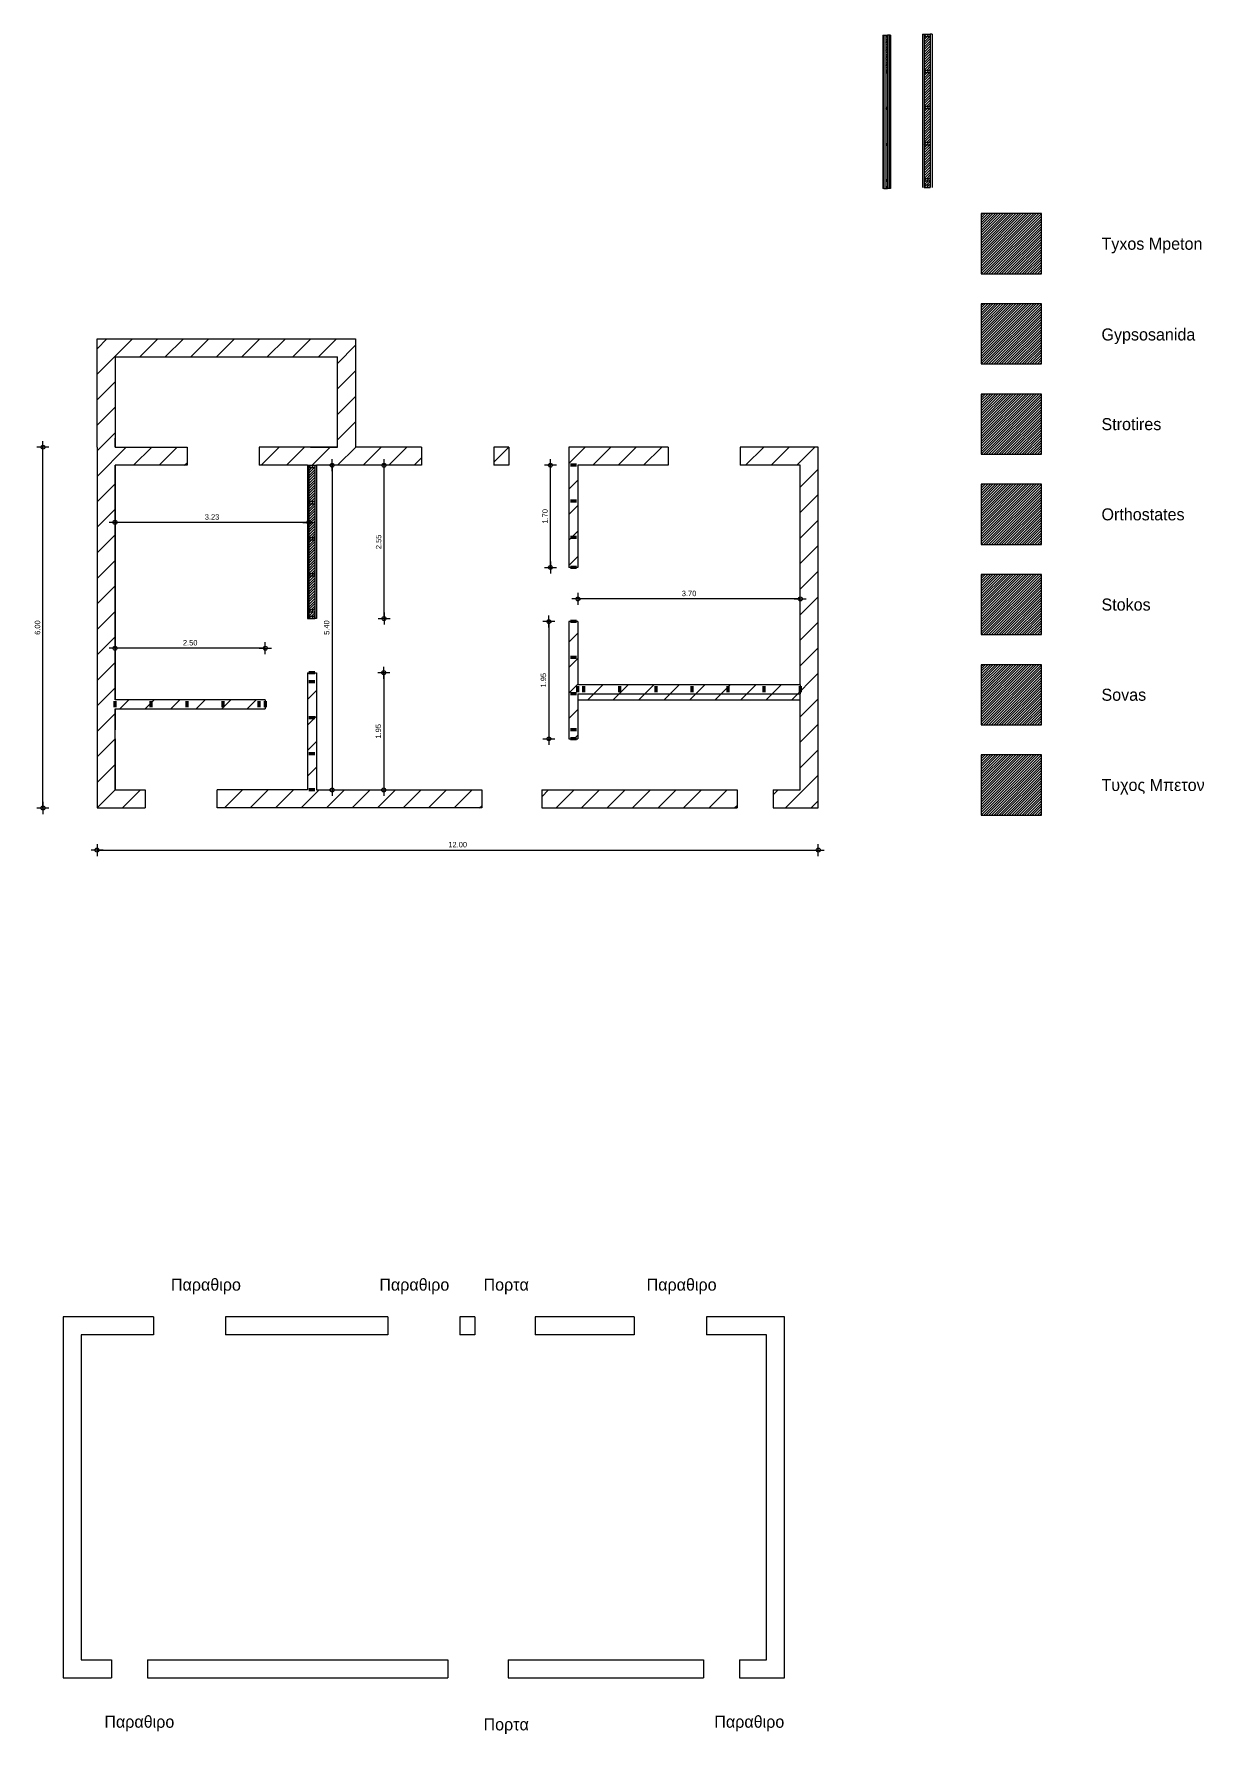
# Model space of a CAD drawing. Header units: metres. Extents: x 30 to 153, y -1 to 49.
# Drawn here: x 92.98 to 112.44, y -0.94 to 27.33 of the extents above; entities that cross this region are included whole.
import ezdxf
from ezdxf.enums import TextEntityAlignment as Align

# ---------------------------------------------------------------- set-up
doc = ezdxf.new("R2010")
doc.units = ezdxf.units.M
doc.header["$LTSCALE"] = 0.018
doc.layers.add('DIMBLK', color=3, linetype='Continuous')
doc.styles.get("Standard").update_dxf_attribs({"font": 'ugtxt.shx'})
doc.dimstyles.new('CADWDOT', dxfattribs={"dimscale": 0.05, "dimtxt": 1.8, "dimasz": 0.08, "dimexe": 2, "dimexo": 0, "dimgap": 0.09, "dimtad": 0, "dimrnd": 0.001, "dimzin": 0, "dimdsep": 46, "dimtxsty": 'Standard', "dimblk": 'ARTDIM', "dimblk1": 'ARTDIM', "dimblk2": 'ARTDIM', "dimsah": 1, "dimcen": 0.09, "dimdle": 0.05, "dimse1": 1, "dimse2": 1, "dimadec": 0, "dimazin": 0, "dimtfac": 1, "dimtdec": 4, "dimtmove": 0, "dimatfit": 3, "dimldrblk": 'ARTDIM', "dimfxl": 0, "dimtvp": 0.9999, "dimtolj": 1, "dimtzin": 0, "dimarcsym": 0})

msp = doc.modelspace()

# ---------------------------------------------------------------- texts
for s, p in [('Tyxos Mpeton', (110.735, 23.846)), ('Gypsosanida', (110.735, 22.337)), ('Strotires', (110.735, 20.846)), ('Orthostates', (110.735, 19.346)), ('Stokos', (110.735, 17.846)), ('Sovas', (110.735, 16.346)), ('Τυχος Μπετον', (110.735, 14.846))]:
    msp.add_text(s, height=0.2).set_placement(p, align=Align.MIDDLE_LEFT)
for s, p in [('Παραθιρο', (95.254, 6.437)), ('Παραθιρο', (98.721, 6.437)), ('Πορτα', (100.454, 6.437)), ('Παραθιρο', (103.168, 6.437)), ('Παραθιρο', (94.146, -0.831)), ('Πορτα', (100.454, -0.875)), ('Παραθιρο', (104.294, -0.831))]:
    msp.add_text(s, height=0.2).set_placement(p)

# ---------------------------------------------------------------- blocks, each defined once
blk = doc.blocks.new('ARTDIM')
at = {"layer": 'DIMBLK'}
for p, q in [((-24.9975, 0), (24.9975, 0)), ((0, -24.9975), (0, 24.9975))]:
    blk.add_line(p, q, dxfattribs=at)
blk.add_circle((0, 0), 8.25, dxfattribs=at)
blk = doc.blocks.new('*D50')
at = {"color": 0, "lineweight": -2, "transparency": 16777216}
blk.add_line((93.124, 14.467), (93.124, 20.459), dxfattribs=at)
at = {"layer": 'Defpoints', "color": 0, "transparency": 16777216}
for p in [(93.124, 20.463), (94.024, 20.463), (94.024, 14.463)]:
    blk.add_point(p, dxfattribs=at)
at = {"color": 0, "lineweight": -2, "transparency": 16777216, "xscale": 0.004, "yscale": 0.004, "zscale": 0.004}
for p, rotation in [((93.124, 20.463), 90), ((93.124, 14.463), 270)]:
    blk.add_blockref('ARTDIM', p, dxfattribs=dict(at, rotation=rotation))
at = {"color": 0, "transparency": 16777216, "insert": (93.034, 17.463), "char_height": 0.09, "attachment_point": 5, "rotation": 90}
blk.add_mtext('\\A1;6.00', dxfattribs=at)
blk = doc.blocks.new('*D51')
at = {"color": 0, "lineweight": -2, "transparency": 16777216}
blk.add_line((94.028, 13.763), (106.02, 13.763), dxfattribs=at)
at = {"layer": 'Defpoints', "color": 0, "transparency": 16777216}
for p in [(94.024, 14.463), (106.024, 14.463), (106.024, 13.763)]:
    blk.add_point(p, dxfattribs=at)
at = {"color": 0, "lineweight": -2, "transparency": 16777216, "xscale": 0.004, "yscale": 0.004, "zscale": 0.004, "rotation": 180}
blk.add_blockref('ARTDIM', (94.024, 13.763), dxfattribs=at)
at = {"color": 0, "lineweight": -2, "transparency": 16777216, "xscale": 0.004, "yscale": 0.004, "zscale": 0.004}
blk.add_blockref('ARTDIM', (106.024, 13.763), dxfattribs=at)
at = {"color": 0, "transparency": 16777216, "insert": (100.024, 13.853), "char_height": 0.09, "attachment_point": 5}
blk.add_mtext('\\A1;12.00', dxfattribs=at)
blk = doc.blocks.new('*D52')
at = {"color": 0, "lineweight": -2, "transparency": 16777216}
blk.add_line((98.799, 17.617), (98.799, 20.159), dxfattribs=at)
at = {"layer": 'Defpoints', "color": 0, "transparency": 16777216}
for p in [(97.679, 20.163), (98.799, 20.163), (97.674, 17.613)]:
    blk.add_point(p, dxfattribs=at)
at = {"color": 0, "lineweight": -2, "transparency": 16777216, "xscale": 0.004, "yscale": 0.004, "zscale": 0.004}
for p, rotation in [((98.799, 20.163), 90), ((98.799, 17.613), 270)]:
    blk.add_blockref('ARTDIM', p, dxfattribs=dict(at, rotation=rotation))
at = {"color": 0, "transparency": 16777216, "insert": (98.709, 18.888), "char_height": 0.09, "attachment_point": 5, "rotation": 90}
blk.add_mtext('\\A1;2.55', dxfattribs=at)
blk = doc.blocks.new('*D53')
at = {"color": 0, "lineweight": -2, "transparency": 16777216}
blk.add_line((98.794, 16.709), (98.794, 14.767), dxfattribs=at)
at = {"layer": 'Defpoints', "color": 0, "transparency": 16777216}
for p in [(97.674, 16.713), (97.674, 14.763), (98.794, 14.763)]:
    blk.add_point(p, dxfattribs=at)
at = {"color": 0, "lineweight": -2, "transparency": 16777216, "xscale": 0.004, "yscale": 0.004, "zscale": 0.004}
for p, rotation in [((98.794, 16.713), 90), ((98.794, 14.763), 270)]:
    blk.add_blockref('ARTDIM', p, dxfattribs=dict(at, rotation=rotation))
at = {"color": 0, "transparency": 16777216, "insert": (98.704, 15.738), "char_height": 0.09, "attachment_point": 5, "rotation": 90}
blk.add_mtext('\\A1;1.95', dxfattribs=at)
blk = doc.blocks.new('*D54')
at = {"color": 0, "lineweight": -2, "transparency": 16777216}
blk.add_line((96.82, 17.12), (94.328, 17.12), dxfattribs=at)
at = {"layer": 'Defpoints', "color": 0, "transparency": 16777216}
for p in [(94.324, 17.12), (94.324, 16.263), (96.824, 16.263)]:
    blk.add_point(p, dxfattribs=at)
at = {"color": 0, "lineweight": -2, "transparency": 16777216, "xscale": 0.004, "yscale": 0.004, "zscale": 0.004, "rotation": 180}
blk.add_blockref('ARTDIM', (94.324, 17.12), dxfattribs=at)
at = {"color": 0, "lineweight": -2, "transparency": 16777216, "xscale": 0.004, "yscale": 0.004, "zscale": 0.004}
blk.add_blockref('ARTDIM', (96.824, 17.12), dxfattribs=at)
at = {"color": 0, "transparency": 16777216, "insert": (95.574, 17.21), "char_height": 0.09, "attachment_point": 5}
blk.add_mtext('\\A1;2.50', dxfattribs=at)
blk = doc.blocks.new('*D55')
at = {"color": 0, "lineweight": -2, "transparency": 16777216}
blk.add_line((101.541, 17.559), (101.541, 15.617), dxfattribs=at)
at = {"layer": 'Defpoints', "color": 0, "transparency": 16777216}
for p in [(101.874, 17.563), (101.541, 15.613), (101.874, 15.613)]:
    blk.add_point(p, dxfattribs=at)
at = {"color": 0, "lineweight": -2, "transparency": 16777216, "xscale": 0.004, "yscale": 0.004, "zscale": 0.004}
for p, rotation in [((101.541, 17.563), 90), ((101.541, 15.613), 270)]:
    blk.add_blockref('ARTDIM', p, dxfattribs=dict(at, rotation=rotation))
at = {"color": 0, "transparency": 16777216, "insert": (101.451, 16.588), "char_height": 0.09, "attachment_point": 5, "rotation": 90}
blk.add_mtext('\\A1;1.95', dxfattribs=at)
blk = doc.blocks.new('*D56')
at = {"color": 0, "lineweight": -2, "transparency": 16777216}
blk.add_line((101.567, 18.467), (101.567, 20.159), dxfattribs=at)
at = {"layer": 'Defpoints', "color": 0, "transparency": 16777216}
for p in [(101.567, 20.163), (101.874, 20.163), (101.874, 18.463)]:
    blk.add_point(p, dxfattribs=at)
at = {"color": 0, "lineweight": -2, "transparency": 16777216, "xscale": 0.004, "yscale": 0.004, "zscale": 0.004}
for p, rotation in [((101.567, 20.163), 90), ((101.567, 18.463), 270)]:
    blk.add_blockref('ARTDIM', p, dxfattribs=dict(at, rotation=rotation))
at = {"color": 0, "transparency": 16777216, "insert": (101.477, 19.313), "char_height": 0.09, "attachment_point": 5, "rotation": 90}
blk.add_mtext('\\A1;1.70', dxfattribs=at)
blk = doc.blocks.new('*D57')
at = {"color": 0, "lineweight": -2, "transparency": 16777216}
blk.add_line((105.72, 17.94), (102.028, 17.94), dxfattribs=at)
at = {"layer": 'Defpoints', "color": 0, "transparency": 16777216}
for p in [(102.024, 17.94), (102.024, 16.513), (105.724, 16.513)]:
    blk.add_point(p, dxfattribs=at)
at = {"color": 0, "lineweight": -2, "transparency": 16777216, "xscale": 0.004, "yscale": 0.004, "zscale": 0.004, "rotation": 180}
blk.add_blockref('ARTDIM', (102.024, 17.94), dxfattribs=at)
at = {"color": 0, "lineweight": -2, "transparency": 16777216, "xscale": 0.004, "yscale": 0.004, "zscale": 0.004}
blk.add_blockref('ARTDIM', (105.724, 17.94), dxfattribs=at)
at = {"color": 0, "transparency": 16777216, "insert": (103.874, 18.03), "char_height": 0.09, "attachment_point": 5}
blk.add_mtext('\\A1;3.70', dxfattribs=at)
blk = doc.blocks.new('*D58')
at = {"color": 0, "lineweight": -2, "transparency": 16777216}
blk.add_line((97.935, 20.159), (97.935, 14.767), dxfattribs=at)
at = {"layer": 'Defpoints', "color": 0, "transparency": 16777216}
for p in [(97.679, 20.163), (97.674, 14.763), (97.935, 14.763)]:
    blk.add_point(p, dxfattribs=at)
at = {"color": 0, "lineweight": -2, "transparency": 16777216, "xscale": 0.004, "yscale": 0.004, "zscale": 0.004}
for p, rotation in [((97.935, 20.163), 90), ((97.935, 14.763), 270)]:
    blk.add_blockref('ARTDIM', p, dxfattribs=dict(at, rotation=rotation))
at = {"color": 0, "transparency": 16777216, "insert": (97.845, 17.463), "char_height": 0.09, "attachment_point": 5, "rotation": 90}
blk.add_mtext('\\A1;5.40', dxfattribs=at)
blk = doc.blocks.new('*D59')
at = {"color": 0, "lineweight": -2, "transparency": 16777216}
blk.add_line((97.545, 19.212), (94.328, 19.212), dxfattribs=at)
at = {"layer": 'Defpoints', "color": 0, "transparency": 16777216}
for p in [(94.324, 20.163), (97.549, 20.163), (94.324, 19.212)]:
    blk.add_point(p, dxfattribs=at)
at = {"color": 0, "lineweight": -2, "transparency": 16777216, "xscale": 0.004, "yscale": 0.004, "zscale": 0.004, "rotation": 180}
blk.add_blockref('ARTDIM', (94.324, 19.212), dxfattribs=at)
at = {"color": 0, "lineweight": -2, "transparency": 16777216, "xscale": 0.004, "yscale": 0.004, "zscale": 0.004}
blk.add_blockref('ARTDIM', (97.549, 19.212), dxfattribs=at)
at = {"color": 0, "transparency": 16777216, "insert": (95.937, 19.302), "char_height": 0.09, "attachment_point": 5}
blk.add_mtext('\\A1;3.23', dxfattribs=at)

# ---------------------------------------------------------------- dimensions: what is measured, and where the dimension line sits
for base, p1, p2, picture, middle in [((93.124, 20.463), (94.024, 14.463), (94.024, 20.463), '*D50', (93.034, 17.463)), ((98.799, 20.163), (97.674, 17.613), (97.679, 20.163), '*D52', (98.709, 18.888)), ((97.935, 14.763), (97.679, 20.163), (97.674, 14.763), '*D58', (97.845, 17.463)), ((101.567, 20.163), (101.874, 18.463), (101.874, 20.163), '*D56', (101.477, 19.313)), ((101.541, 15.613), (101.874, 17.563), (101.874, 15.613), '*D55', (101.451, 16.588)), ((98.794, 14.763), (97.674, 16.713), (97.674, 14.763), '*D53', (98.704, 15.738))]:
    dim = msp.add_linear_dim(base=base, p1=p1, p2=p2, angle=90, dimstyle='CADWDOT')
    dim.commit()
    dim.dimension.update_dxf_attribs({"geometry": picture, "text_midpoint": middle})
for base, p1, p2, picture, middle in [((94.324080955, 19.211981857), (97.549080955, 20.16266798), (94.324080955, 20.16266798), '*D59', (95.936580955, 19.301972857)), ((102.024, 17.94), (105.724, 16.513), (102.024, 16.513), '*D57', (103.874, 18.03)), ((94.324, 17.12), (96.824, 16.263), (94.324, 16.263), '*D54', (95.574, 17.21)), ((106.024, 13.763), (94.024, 14.463), (106.024, 14.463), '*D51', (100.024, 13.853))]:
    dim = msp.add_linear_dim(base=base, p1=p1, p2=p2, dimstyle='CADWDOT')
    dim.commit()
    dim.dimension.update_dxf_attribs({"geometry": picture, "text_midpoint": middle})

# ---------------------------------------------------------------- linework, layer by layer
at = {"color": 5}
for p, q in [((107.095, 27.315), (107.095, 24.765)), ((107.095, 27.315), (107.115, 27.315)), ((107.225, 27.315), (107.205, 27.315)), ((107.225, 27.315), (107.225, 24.765)), ((107.115, 24.765), (107.095, 24.765)), ((107.225, 24.765), (107.205, 24.765)), ((108.735, 17.346), (109.735, 18.346)), ((108.735, 17.388), (109.692, 18.346)), ((108.735, 17.431), (109.65, 18.346)), ((108.735, 17.473), (109.607, 18.346)), ((108.735, 17.516), (109.565, 18.346)), ((108.735, 17.558), (109.522, 18.346)), ((108.735, 17.6), (109.48, 18.346)), ((108.735, 18.11), (108.971, 18.346)), ((108.735, 18.067), (109.013, 18.346)), ((108.735, 18.025), (109.056, 18.346)), ((108.735, 17.982), (109.098, 18.346)), ((108.735, 18.067), (109.013, 18.346)), ((108.735, 18.152), (108.928, 18.346)), ((108.735, 18.194), (108.886, 18.346)), ((108.735, 18.237), (108.844, 18.346)), ((108.735, 18.279), (108.801, 18.346)), ((108.735, 18.322), (108.759, 18.346)), ((108.735, 17.728), (109.353, 18.346)), ((108.735, 17.685), (109.395, 18.346)), ((108.735, 17.643), (109.438, 18.346)), ((108.735, 17.685), (109.395, 18.346)), ((108.735, 17.77), (109.31, 18.346)), ((108.735, 17.813), (109.268, 18.346)), ((108.735, 17.855), (109.225, 18.346)), ((108.735, 17.897), (109.183, 18.346)), ((108.735, 17.94), (109.141, 18.346)), ((108.777, 17.346), (109.735, 18.303)), ((108.777, 17.346), (109.735, 18.303)), ((108.819, 17.346), (109.735, 18.261)), ((108.862, 17.346), (109.735, 18.219)), ((108.904, 17.346), (109.735, 18.176)), ((108.947, 17.346), (109.735, 18.134)), ((108.989, 17.346), (109.735, 18.091)), ((109.031, 17.346), (109.735, 18.049)), ((109.074, 17.346), (109.735, 18.006)), ((109.116, 17.346), (109.735, 17.964)), ((109.159, 17.346), (109.735, 17.922)), ((109.159, 17.346), (109.735, 17.922)), ((109.201, 17.346), (109.735, 17.879)), ((109.244, 17.346), (109.735, 17.837)), ((109.286, 17.346), (109.735, 17.794)), ((109.328, 17.346), (109.735, 17.752)), ((109.371, 17.346), (109.735, 17.709)), ((109.413, 17.346), (109.735, 17.667)), ((109.456, 17.346), (109.735, 17.625)), ((109.498, 17.346), (109.735, 17.582)), ((109.541, 17.346), (109.735, 17.54)), ((109.541, 17.346), (109.735, 17.54)), ((109.583, 17.346), (109.735, 17.497)), ((109.625, 17.346), (109.735, 17.455)), ((109.668, 17.346), (109.735, 17.413)), ((109.71, 17.346), (109.735, 17.37)), ((108.735, 14.346), (109.735, 15.346)), ((108.735, 14.388), (109.692, 15.346)), ((108.735, 14.431), (109.65, 15.346)), ((108.735, 14.473), (109.607, 15.346)), ((108.735, 14.516), (109.565, 15.346)), ((108.735, 14.558), (109.522, 15.346)), ((108.735, 14.6), (109.48, 15.346)), ((108.735, 15.11), (108.971, 15.346)), ((108.735, 15.067), (109.013, 15.346)), ((108.735, 15.025), (109.056, 15.346)), ((108.735, 14.982), (109.098, 15.346)), ((108.735, 15.067), (109.013, 15.346)), ((108.735, 15.152), (108.928, 15.346)), ((108.735, 15.194), (108.886, 15.346)), ((108.735, 15.237), (108.844, 15.346)), ((108.735, 15.279), (108.801, 15.346)), ((108.735, 15.322), (108.759, 15.346)), ((108.735, 14.728), (109.353, 15.346)), ((108.735, 14.685), (109.395, 15.346)), ((108.735, 14.643), (109.438, 15.346)), ((108.735, 14.685), (109.395, 15.346)), ((108.735, 14.77), (109.31, 15.346)), ((108.735, 14.813), (109.268, 15.346)), ((108.735, 14.855), (109.225, 15.346)), ((108.735, 14.897), (109.183, 15.346)), ((108.735, 14.94), (109.141, 15.346)), ((108.777, 14.346), (109.735, 15.303)), ((108.777, 14.346), (109.735, 15.303)), ((108.819, 14.346), (109.735, 15.261)), ((108.862, 14.346), (109.735, 15.219)), ((108.904, 14.346), (109.735, 15.176)), ((108.947, 14.346), (109.735, 15.134)), ((108.989, 14.346), (109.735, 15.091)), ((109.031, 14.346), (109.735, 15.049)), ((109.074, 14.346), (109.735, 15.006)), ((109.116, 14.346), (109.735, 14.964)), ((109.159, 14.346), (109.735, 14.922)), ((109.159, 14.346), (109.735, 14.922)), ((109.201, 14.346), (109.735, 14.879)), ((109.244, 14.346), (109.735, 14.837)), ((109.286, 14.346), (109.735, 14.794)), ((109.328, 14.346), (109.735, 14.752)), ((109.371, 14.346), (109.735, 14.709)), ((109.413, 14.346), (109.735, 14.667)), ((109.456, 14.346), (109.735, 14.625)), ((109.498, 14.346), (109.735, 14.582)), ((109.541, 14.346), (109.735, 14.54)), ((109.541, 14.346), (109.735, 14.54)), ((109.583, 14.346), (109.735, 14.497)), ((109.625, 14.346), (109.735, 14.455)), ((109.668, 14.346), (109.735, 14.413)), ((109.71, 14.346), (109.735, 14.37))]:
    msp.add_line(p, q, dxfattribs=at)
at = {"color": 1}
for p, q in [((107.115, 27.315), (107.115, 24.765)), ((107.115, 27.315), (107.145, 27.315)), ((107.205, 27.315), (107.175, 27.315)), ((107.205, 27.315), (107.205, 24.765)), ((107.756, 27.333), (107.756, 24.783)), ((107.756, 27.333), (107.786, 27.333)), ((107.916, 27.333), (107.886, 27.333)), ((107.916, 27.333), (107.916, 24.783)), ((107.115, 24.765), (107.145, 24.765)), ((107.205, 24.765), (107.175, 24.765)), ((108.735, 21.846), (109.735, 22.846)), ((108.735, 21.888), (109.692, 22.846)), ((108.735, 21.931), (109.65, 22.846)), ((108.735, 21.973), (109.607, 22.846)), ((108.735, 22.016), (109.565, 22.846)), ((108.735, 22.058), (109.522, 22.846)), ((108.735, 22.1), (109.48, 22.846)), ((108.735, 22.61), (108.971, 22.846)), ((108.735, 22.567), (109.013, 22.846)), ((108.735, 22.525), (109.056, 22.846)), ((108.735, 22.482), (109.098, 22.846)), ((108.735, 22.567), (109.013, 22.846)), ((108.735, 22.652), (108.928, 22.846)), ((108.735, 22.694), (108.886, 22.846)), ((108.735, 22.737), (108.844, 22.846)), ((108.735, 22.779), (108.801, 22.846)), ((108.735, 22.822), (108.759, 22.846)), ((108.735, 22.228), (109.353, 22.846)), ((108.735, 22.185), (109.395, 22.846)), ((108.735, 22.143), (109.438, 22.846)), ((108.735, 22.185), (109.395, 22.846)), ((108.735, 22.27), (109.31, 22.846)), ((108.735, 22.313), (109.268, 22.846)), ((108.735, 22.355), (109.225, 22.846)), ((108.735, 22.397), (109.183, 22.846)), ((108.735, 22.44), (109.141, 22.846)), ((108.777, 21.846), (109.735, 22.803)), ((108.777, 21.846), (109.735, 22.803)), ((108.819, 21.846), (109.735, 22.761)), ((108.862, 21.846), (109.735, 22.719)), ((108.904, 21.846), (109.735, 22.676)), ((108.947, 21.846), (109.735, 22.634)), ((108.989, 21.846), (109.735, 22.591)), ((109.031, 21.846), (109.735, 22.549)), ((109.074, 21.846), (109.735, 22.506)), ((109.116, 21.846), (109.735, 22.464)), ((109.159, 21.846), (109.735, 22.422)), ((109.159, 21.846), (109.735, 22.422)), ((109.201, 21.846), (109.735, 22.379)), ((109.244, 21.846), (109.735, 22.337)), ((109.286, 21.846), (109.735, 22.294)), ((109.328, 21.846), (109.735, 22.252)), ((109.371, 21.846), (109.735, 22.209)), ((109.413, 21.846), (109.735, 22.167)), ((109.456, 21.846), (109.735, 22.125)), ((109.498, 21.846), (109.735, 22.082)), ((109.541, 21.846), (109.735, 22.04)), ((109.541, 21.846), (109.735, 22.04)), ((109.583, 21.846), (109.735, 21.997)), ((109.625, 21.846), (109.735, 21.955)), ((109.668, 21.846), (109.735, 21.913)), ((109.71, 21.846), (109.735, 21.87)), ((97.524, 20.163), (97.549, 20.163)), ((97.524, 20.163), (97.524, 17.613)), ((97.649, 20.163), (97.674, 20.163)), ((97.674, 20.163), (97.674, 17.613)), ((101.874, 20.163), (101.874, 18.463)), ((102.024, 20.163), (102.024, 18.463)), ((102.024, 18.463), (101.874, 18.463)), ((97.524, 17.613), (97.549, 17.613)), ((97.674, 17.613), (97.649, 17.613)), ((102.024, 17.563), (101.874, 17.563)), ((101.874, 17.563), (101.874, 15.613)), ((102.024, 17.563), (102.024, 16.513)), ((97.524, 16.713), (97.674, 16.713)), ((97.524, 16.713), (97.524, 14.763)), ((97.674, 16.713), (97.674, 14.763)), ((105.724, 16.513), (102.024, 16.513)), ((96.824, 16.263), (94.324, 16.263)), ((96.824, 16.263), (96.824, 16.113)), ((102.024, 16.363), (105.724, 16.363)), ((102.024, 16.363), (102.024, 15.613)), ((102.024, 16.263), (105.724, 16.263)), ((94.324, 16.113), (96.824, 16.113)), ((101.874, 15.613), (102.024, 15.613))]:
    msp.add_line(p, q, dxfattribs=at)
at = {"color": 2}
for p, q in [((107.145, 27.315), (107.145, 24.765)), ((107.145, 27.267), (107.163, 27.285)), ((107.145, 27.225), (107.175, 27.255)), ((107.145, 27.182), (107.175, 27.212)), ((107.145, 27.14), (107.175, 27.17)), ((107.175, 27.315), (107.175, 24.765)), ((107.786, 27.333), (107.786, 24.783)), ((107.786, 27.2), (107.879, 27.293)), ((107.786, 27.243), (107.836, 27.293)), ((107.786, 27.285), (107.794, 27.293)), ((107.786, 27.158), (107.886, 27.258)), ((107.786, 27.115), (107.886, 27.215)), ((107.786, 27.073), (107.886, 27.173)), ((107.886, 27.333), (107.886, 24.783)), ((107.145, 27.097), (107.175, 27.127)), ((107.145, 27.055), (107.175, 27.085)), ((107.145, 27.012), (107.175, 27.042)), ((107.145, 26.97), (107.175, 27)), ((107.145, 26.928), (107.175, 26.958)), ((107.145, 26.885), (107.175, 26.915)), ((107.145, 26.843), (107.175, 26.873)), ((107.786, 27.03), (107.886, 27.13)), ((107.786, 26.988), (107.886, 27.088)), ((107.786, 26.946), (107.886, 27.046)), ((107.786, 26.903), (107.886, 27.003)), ((107.786, 26.861), (107.886, 26.961)), ((107.786, 26.818), (107.886, 26.918)), ((107.786, 26.776), (107.886, 26.876)), ((107.145, 26.8), (107.175, 26.83)), ((107.145, 26.758), (107.175, 26.788)), ((107.145, 26.715), (107.175, 26.745)), ((107.786, 26.733), (107.886, 26.833)), ((107.786, 26.6), (107.879, 26.693)), ((107.786, 26.643), (107.836, 26.693)), ((107.786, 26.685), (107.794, 26.693)), ((107.786, 26.558), (107.886, 26.658)), ((107.786, 26.515), (107.886, 26.615)), ((107.786, 26.473), (107.886, 26.573)), ((107.828, 26.733), (107.886, 26.791)), ((107.87, 26.733), (107.886, 26.749)), ((107.786, 26.43), (107.886, 26.53)), ((107.786, 26.388), (107.886, 26.488)), ((107.786, 26.346), (107.886, 26.446)), ((107.786, 26.303), (107.886, 26.403)), ((107.786, 26.261), (107.886, 26.361)), ((107.786, 26.218), (107.886, 26.318)), ((107.786, 26.176), (107.886, 26.276)), ((107.786, 26.133), (107.886, 26.233)), ((107.786, 26), (107.879, 26.093)), ((107.786, 26.043), (107.836, 26.093)), ((107.786, 26.085), (107.794, 26.093)), ((107.786, 25.958), (107.886, 26.058)), ((107.786, 25.915), (107.886, 26.015)), ((107.828, 26.133), (107.886, 26.191)), ((107.87, 26.133), (107.886, 26.149)), ((107.786, 25.873), (107.886, 25.973)), ((107.786, 25.83), (107.886, 25.93)), ((107.786, 25.788), (107.886, 25.888)), ((107.786, 25.746), (107.886, 25.846)), ((107.786, 25.703), (107.886, 25.803)), ((107.786, 25.661), (107.886, 25.761)), ((107.786, 25.618), (107.886, 25.718)), ((107.786, 25.576), (107.886, 25.676)), ((107.786, 25.533), (107.886, 25.633)), ((107.786, 25.4), (107.879, 25.493)), ((107.786, 25.443), (107.836, 25.493)), ((107.786, 25.485), (107.794, 25.493)), ((107.786, 25.358), (107.886, 25.458)), ((107.828, 25.533), (107.886, 25.591)), ((107.87, 25.533), (107.886, 25.549)), ((107.786, 25.315), (107.886, 25.415)), ((107.786, 25.273), (107.886, 25.373)), ((107.786, 25.23), (107.886, 25.33)), ((107.786, 25.188), (107.886, 25.288)), ((107.786, 25.146), (107.886, 25.246)), ((107.786, 25.103), (107.886, 25.203)), ((107.786, 25.061), (107.886, 25.161)), ((107.786, 25.018), (107.886, 25.118)), ((107.786, 24.976), (107.886, 25.076)), ((107.786, 24.933), (107.886, 25.033)), ((107.786, 24.823), (107.856, 24.893)), ((107.786, 24.866), (107.813, 24.893)), ((107.828, 24.933), (107.886, 24.991)), ((107.828, 24.823), (107.886, 24.881)), ((107.87, 24.933), (107.886, 24.949)), ((107.87, 24.823), (107.886, 24.839)), ((108.735, 20.346), (109.735, 21.346)), ((108.735, 20.388), (109.692, 21.346)), ((108.735, 20.431), (109.65, 21.346)), ((108.735, 20.473), (109.607, 21.346)), ((108.735, 20.516), (109.565, 21.346)), ((108.735, 20.558), (109.522, 21.346)), ((108.735, 20.6), (109.48, 21.346)), ((108.735, 21.11), (108.971, 21.346)), ((108.735, 21.067), (109.013, 21.346)), ((108.735, 21.025), (109.056, 21.346)), ((108.735, 20.982), (109.098, 21.346)), ((108.735, 21.067), (109.013, 21.346)), ((108.735, 21.152), (108.928, 21.346)), ((108.735, 21.194), (108.886, 21.346)), ((108.735, 21.237), (108.844, 21.346)), ((108.735, 21.279), (108.801, 21.346)), ((108.735, 21.322), (108.759, 21.346)), ((108.735, 20.728), (109.353, 21.346)), ((108.735, 20.685), (109.395, 21.346)), ((108.735, 20.643), (109.438, 21.346)), ((108.735, 20.685), (109.395, 21.346)), ((108.735, 20.77), (109.31, 21.346)), ((108.735, 20.813), (109.268, 21.346)), ((108.735, 20.855), (109.225, 21.346)), ((108.735, 20.897), (109.183, 21.346)), ((108.735, 20.94), (109.141, 21.346)), ((108.777, 20.346), (109.735, 21.303)), ((108.777, 20.346), (109.735, 21.303)), ((108.819, 20.346), (109.735, 21.261)), ((108.862, 20.346), (109.735, 21.219)), ((108.904, 20.346), (109.735, 21.176)), ((108.947, 20.346), (109.735, 21.134)), ((108.989, 20.346), (109.735, 21.091)), ((109.031, 20.346), (109.735, 21.049)), ((109.074, 20.346), (109.735, 21.006)), ((109.116, 20.346), (109.735, 20.964)), ((109.159, 20.346), (109.735, 20.922)), ((109.159, 20.346), (109.735, 20.922)), ((109.201, 20.346), (109.735, 20.879)), ((109.244, 20.346), (109.735, 20.837)), ((109.286, 20.346), (109.735, 20.794)), ((109.328, 20.346), (109.735, 20.752)), ((109.371, 20.346), (109.735, 20.709)), ((109.413, 20.346), (109.735, 20.667)), ((109.456, 20.346), (109.735, 20.625)), ((109.498, 20.346), (109.735, 20.582)), ((109.541, 20.346), (109.735, 20.54)), ((109.541, 20.346), (109.735, 20.54)), ((109.583, 20.346), (109.735, 20.497)), ((109.625, 20.346), (109.735, 20.455)), ((109.668, 20.346), (109.735, 20.413)), ((109.71, 20.346), (109.735, 20.37)), ((97.549, 20.163), (97.549, 17.613)), ((97.549, 20.029), (97.642, 20.123)), ((97.549, 20.072), (97.6, 20.123)), ((97.549, 20.114), (97.558, 20.123)), ((97.549, 19.987), (97.649, 20.087)), ((97.649, 20.163), (97.649, 17.613)), ((97.549, 19.945), (97.649, 20.045)), ((97.549, 19.902), (97.649, 20.002)), ((97.549, 19.86), (97.649, 19.96)), ((97.549, 19.817), (97.649, 19.917)), ((97.549, 19.775), (97.649, 19.875)), ((97.549, 19.732), (97.649, 19.832)), ((97.549, 19.69), (97.649, 19.79)), ((97.549, 19.648), (97.649, 19.748)), ((97.549, 19.605), (97.649, 19.705)), ((97.549, 19.563), (97.649, 19.663)), ((97.549, 19.429), (97.642, 19.523)), ((97.549, 19.472), (97.6, 19.523)), ((97.549, 19.514), (97.558, 19.523)), ((97.592, 19.563), (97.649, 19.62)), ((97.634, 19.563), (97.649, 19.578)), ((97.549, 19.387), (97.649, 19.487)), ((97.549, 19.345), (97.649, 19.445)), ((97.549, 19.302), (97.649, 19.402)), ((97.549, 19.26), (97.649, 19.36)), ((97.549, 19.217), (97.649, 19.317)), ((97.549, 19.175), (97.649, 19.275)), ((97.549, 19.132), (97.649, 19.232)), ((97.549, 19.09), (97.649, 19.19)), ((97.549, 19.048), (97.649, 19.148)), ((97.549, 19.005), (97.649, 19.105)), ((97.549, 18.963), (97.649, 19.063)), ((97.592, 18.963), (97.649, 19.02)), ((97.634, 18.963), (97.649, 18.978)), ((97.549, 18.829), (97.642, 18.923)), ((97.549, 18.872), (97.6, 18.923)), ((97.549, 18.914), (97.558, 18.923)), ((97.549, 18.787), (97.649, 18.887)), ((97.549, 18.745), (97.649, 18.845)), ((97.549, 18.702), (97.649, 18.802)), ((97.549, 18.66), (97.649, 18.76)), ((97.549, 18.617), (97.649, 18.717)), ((97.549, 18.575), (97.649, 18.675)), ((97.549, 18.532), (97.649, 18.632)), ((97.549, 18.49), (97.649, 18.59)), ((97.549, 18.448), (97.649, 18.548)), ((97.549, 18.405), (97.649, 18.505)), ((97.549, 18.363), (97.649, 18.463)), ((97.592, 18.363), (97.649, 18.42)), ((97.634, 18.363), (97.649, 18.378)), ((97.549, 18.229), (97.642, 18.323)), ((97.549, 18.272), (97.6, 18.323)), ((97.549, 18.314), (97.558, 18.323)), ((97.549, 18.187), (97.649, 18.287)), ((97.549, 18.145), (97.649, 18.245)), ((97.549, 18.102), (97.649, 18.202)), ((97.549, 18.06), (97.649, 18.16)), ((97.549, 18.017), (97.649, 18.117)), ((97.549, 17.975), (97.649, 18.075)), ((97.549, 17.932), (97.649, 18.032)), ((97.549, 17.89), (97.649, 17.99)), ((97.549, 17.848), (97.649, 17.948)), ((97.549, 17.805), (97.649, 17.905)), ((97.549, 17.763), (97.649, 17.863)), ((97.592, 17.763), (97.649, 17.82)), ((97.549, 17.653), (97.619, 17.723)), ((97.549, 17.695), (97.577, 17.723)), ((97.592, 17.653), (97.649, 17.71)), ((97.634, 17.763), (97.649, 17.778)), ((97.634, 17.653), (97.649, 17.668))]:
    msp.add_line(p, q, dxfattribs=at)
at = {"color": 3}
for p, q in [((107.145, 27.315), (107.175, 27.315)), ((107.145, 27.285), (107.175, 27.315)), ((107.145, 27.285), (107.175, 27.285)), ((107.786, 27.293), (107.826, 27.333)), ((107.786, 27.333), (107.886, 27.333)), ((107.786, 27.293), (107.886, 27.293)), ((107.828, 27.293), (107.868, 27.333)), ((107.87, 27.293), (107.886, 27.309)), ((107.145, 26.715), (107.175, 26.715)), ((107.145, 26.685), (107.175, 26.715)), ((107.145, 26.685), (107.175, 26.685)), ((107.786, 26.733), (107.886, 26.733)), ((107.786, 26.693), (107.826, 26.733)), ((107.786, 26.693), (107.886, 26.693)), ((107.828, 26.693), (107.868, 26.733)), ((107.87, 26.693), (107.886, 26.709)), ((107.145, 26.115), (107.175, 26.115)), ((107.145, 26.085), (107.175, 26.115)), ((107.145, 26.085), (107.175, 26.085)), ((107.786, 26.133), (107.886, 26.133)), ((107.786, 26.093), (107.826, 26.133)), ((107.786, 26.093), (107.886, 26.093)), ((107.828, 26.093), (107.868, 26.133)), ((107.87, 26.093), (107.886, 26.109)), ((107.145, 25.515), (107.175, 25.515)), ((107.145, 25.485), (107.175, 25.515)), ((107.145, 25.485), (107.175, 25.485)), ((107.786, 25.533), (107.886, 25.533)), ((107.786, 25.493), (107.826, 25.533)), ((107.786, 25.493), (107.886, 25.493)), ((107.828, 25.493), (107.868, 25.533)), ((107.87, 25.493), (107.886, 25.509)), ((107.145, 24.915), (107.175, 24.915)), ((107.145, 24.885), (107.175, 24.915)), ((107.145, 24.885), (107.175, 24.885)), ((107.786, 24.933), (107.886, 24.933)), ((107.786, 24.893), (107.826, 24.933)), ((107.786, 24.893), (107.886, 24.893)), ((107.828, 24.893), (107.868, 24.933)), ((107.87, 24.893), (107.886, 24.909)), ((107.145, 24.795), (107.175, 24.795)), ((107.145, 24.765), (107.175, 24.795)), ((107.145, 24.765), (107.175, 24.765)), ((107.786, 24.823), (107.886, 24.823)), ((107.786, 24.783), (107.826, 24.823)), ((107.786, 24.783), (107.886, 24.783)), ((107.828, 24.783), (107.868, 24.823)), ((107.87, 24.783), (107.886, 24.799)), ((97.549, 20.123), (97.589, 20.163)), ((97.549, 20.163), (97.649, 20.163)), ((97.549, 20.123), (97.649, 20.123)), ((97.592, 20.123), (97.632, 20.163)), ((97.634, 20.123), (97.649, 20.138)), ((108.735, 18.846), (109.735, 19.846)), ((108.735, 18.888), (109.692, 19.846)), ((108.735, 18.931), (109.65, 19.846)), ((108.735, 18.973), (109.607, 19.846)), ((108.735, 19.016), (109.565, 19.846)), ((108.735, 19.058), (109.522, 19.846)), ((108.735, 19.1), (109.48, 19.846)), ((108.735, 19.61), (108.971, 19.846)), ((108.735, 19.567), (109.013, 19.846)), ((108.735, 19.525), (109.056, 19.846)), ((108.735, 19.482), (109.098, 19.846)), ((108.735, 19.567), (109.013, 19.846)), ((108.735, 19.652), (108.928, 19.846)), ((108.735, 19.694), (108.886, 19.846)), ((108.735, 19.737), (108.844, 19.846)), ((108.735, 19.779), (108.801, 19.846)), ((108.735, 19.822), (108.759, 19.846)), ((108.735, 19.228), (109.353, 19.846)), ((108.735, 19.185), (109.395, 19.846)), ((108.735, 19.143), (109.438, 19.846)), ((108.735, 19.185), (109.395, 19.846)), ((108.735, 19.27), (109.31, 19.846)), ((108.735, 19.313), (109.268, 19.846)), ((108.735, 19.355), (109.225, 19.846)), ((108.735, 19.397), (109.183, 19.846)), ((108.735, 19.44), (109.141, 19.846)), ((108.777, 18.846), (109.735, 19.803)), ((108.777, 18.846), (109.735, 19.803)), ((97.549, 19.563), (97.649, 19.563)), ((97.549, 19.523), (97.589, 19.563)), ((97.549, 19.523), (97.649, 19.523)), ((97.592, 19.523), (97.632, 19.563)), ((97.634, 19.523), (97.649, 19.538)), ((108.819, 18.846), (109.735, 19.761)), ((108.862, 18.846), (109.735, 19.719)), ((108.904, 18.846), (109.735, 19.676)), ((108.947, 18.846), (109.735, 19.634)), ((108.989, 18.846), (109.735, 19.591)), ((109.031, 18.846), (109.735, 19.549)), ((109.074, 18.846), (109.735, 19.506)), ((109.116, 18.846), (109.735, 19.464)), ((109.159, 18.846), (109.735, 19.422)), ((109.159, 18.846), (109.735, 19.422)), ((109.201, 18.846), (109.735, 19.379)), ((109.244, 18.846), (109.735, 19.337)), ((109.286, 18.846), (109.735, 19.294)), ((109.328, 18.846), (109.735, 19.252)), ((97.549, 18.963), (97.649, 18.963)), ((97.549, 18.923), (97.589, 18.963)), ((97.592, 18.923), (97.632, 18.963)), ((109.371, 18.846), (109.735, 19.209)), ((109.413, 18.846), (109.735, 19.167)), ((109.456, 18.846), (109.735, 19.125)), ((109.498, 18.846), (109.735, 19.082)), ((109.541, 18.846), (109.735, 19.04)), ((109.541, 18.846), (109.735, 19.04)), ((109.583, 18.846), (109.735, 18.997)), ((109.625, 18.846), (109.735, 18.955)), ((97.549, 18.923), (97.649, 18.923)), ((97.634, 18.923), (97.649, 18.938)), ((109.668, 18.846), (109.735, 18.913)), ((109.71, 18.846), (109.735, 18.87)), ((97.549, 18.363), (97.649, 18.363)), ((97.549, 18.323), (97.589, 18.363)), ((97.549, 18.323), (97.649, 18.323)), ((97.592, 18.323), (97.632, 18.363)), ((97.634, 18.323), (97.649, 18.338)), ((97.549, 17.763), (97.649, 17.763)), ((97.549, 17.723), (97.589, 17.763)), ((97.549, 17.723), (97.649, 17.723)), ((97.549, 17.653), (97.649, 17.653)), ((97.549, 17.613), (97.589, 17.653)), ((97.549, 17.613), (97.649, 17.613)), ((97.592, 17.723), (97.632, 17.763)), ((97.592, 17.613), (97.632, 17.653)), ((97.634, 17.723), (97.649, 17.738)), ((97.634, 17.613), (97.649, 17.628))]:
    msp.add_line(p, q, dxfattribs=at)
for p, q in [((108.735, 23.346), (109.735, 24.346)), ((108.735, 23.388), (109.692, 24.346)), ((108.735, 23.431), (109.65, 24.346)), ((108.735, 23.473), (109.607, 24.346)), ((108.735, 23.516), (109.565, 24.346)), ((108.735, 23.558), (109.522, 24.346)), ((108.735, 23.6), (109.48, 24.346)), ((108.735, 24.11), (108.971, 24.346)), ((108.735, 24.067), (109.013, 24.346)), ((108.735, 24.025), (109.056, 24.346)), ((108.735, 23.982), (109.098, 24.346)), ((108.735, 24.067), (109.013, 24.346)), ((108.735, 24.152), (108.928, 24.346)), ((108.735, 24.194), (108.886, 24.346)), ((108.735, 24.237), (108.844, 24.346)), ((108.735, 24.279), (108.801, 24.346)), ((108.735, 24.322), (108.759, 24.346)), ((108.735, 23.728), (109.353, 24.346)), ((108.735, 23.685), (109.395, 24.346)), ((108.735, 23.643), (109.438, 24.346)), ((108.735, 23.685), (109.395, 24.346)), ((108.735, 23.77), (109.31, 24.346)), ((108.735, 23.813), (109.268, 24.346)), ((108.735, 23.855), (109.225, 24.346)), ((108.735, 23.897), (109.183, 24.346)), ((108.735, 23.94), (109.141, 24.346)), ((108.777, 23.346), (109.735, 24.303)), ((108.777, 23.346), (109.735, 24.303)), ((108.819, 23.346), (109.735, 24.261)), ((108.862, 23.346), (109.735, 24.219)), ((108.904, 23.346), (109.735, 24.176)), ((108.947, 23.346), (109.735, 24.134)), ((108.989, 23.346), (109.735, 24.091)), ((109.031, 23.346), (109.735, 24.049)), ((109.074, 23.346), (109.735, 24.006)), ((109.116, 23.346), (109.735, 23.964)), ((109.159, 23.346), (109.735, 23.922)), ((109.159, 23.346), (109.735, 23.922)), ((109.201, 23.346), (109.735, 23.879)), ((109.244, 23.346), (109.735, 23.837)), ((109.286, 23.346), (109.735, 23.794)), ((109.328, 23.346), (109.735, 23.752)), ((109.371, 23.346), (109.735, 23.709)), ((109.413, 23.346), (109.735, 23.667)), ((109.456, 23.346), (109.735, 23.625)), ((109.498, 23.346), (109.735, 23.582)), ((109.541, 23.346), (109.735, 23.54)), ((109.541, 23.346), (109.735, 23.54)), ((109.583, 23.346), (109.735, 23.497)), ((109.625, 23.346), (109.735, 23.455)), ((109.668, 23.346), (109.735, 23.413)), ((109.71, 23.346), (109.735, 23.37)), ((94.024, 21.963), (94.024, 22.263)), ((94.024, 22.263), (98.024, 22.263)), ((94.024, 21.675), (94.612, 22.263)), ((94.024, 22.099), (94.187, 22.263)), ((94.736, 21.963), (95.036, 22.263)), ((95.16, 21.963), (95.46, 22.263)), ((95.584, 21.963), (95.884, 22.263)), ((96.009, 21.963), (96.309, 22.263)), ((96.433, 21.963), (96.733, 22.263)), ((96.857, 21.963), (97.157, 22.263)), ((97.281, 21.963), (97.581, 22.263)), ((97.706, 21.963), (98.006, 22.263)), ((98.024, 22.263), (98.324, 22.263)), ((98.024, 21.857), (98.324, 22.157)), ((98.324, 22.263), (98.324, 20.463)), ((94.024, 20.463), (94.024, 21.963)), ((94.324, 21.963), (98.024, 21.963)), ((94.324, 21.963), (94.324, 21.313)), ((98.024, 20.463), (98.024, 21.963)), ((94.024, 21.251), (94.324, 21.551)), ((98.024, 21.433), (98.324, 21.733)), ((94.324, 21.313), (94.324, 20.463)), ((98.024, 21.008), (98.324, 21.308)), ((94.024, 20.827), (94.324, 21.127)), ((94.024, 20.402), (94.324, 20.702)), ((98.024, 20.584), (98.324, 20.884)), ((94.024, 20.463), (94.024, 14.463)), ((94.024, 19.978), (94.509, 20.463)), ((94.324, 20.463), (94.324, 20.613)), ((94.324, 20.463), (95.524, 20.463)), ((94.633, 20.163), (94.933, 20.463)), ((95.057, 20.163), (95.357, 20.463)), ((95.524, 20.463), (95.524, 20.163)), ((98.024, 20.463), (96.724, 20.463)), ((96.724, 20.463), (96.724, 20.163)), ((96.754, 20.163), (97.054, 20.463)), ((97.178, 20.163), (97.478, 20.463)), ((97.574, 20.463), (98.024, 20.463)), ((97.603, 20.163), (97.903, 20.463)), ((98.027, 20.163), (98.327, 20.463)), ((99.424, 20.463), (98.324, 20.463)), ((98.451, 20.163), (98.751, 20.463)), ((98.876, 20.163), (99.176, 20.463)), ((99.424, 20.463), (99.424, 20.163)), ((100.874, 20.463), (100.624, 20.463)), ((100.624, 20.463), (100.624, 20.163)), ((100.624, 20.214), (100.873, 20.463)), ((100.874, 20.463), (100.874, 20.163)), ((103.524, 20.463), (101.874, 20.463)), ((101.874, 20.463), (101.874, 20.163)), ((101.874, 20.191), (102.145, 20.463)), ((102.27, 20.163), (102.57, 20.463)), ((102.694, 20.163), (102.994, 20.463)), ((103.118, 20.163), (103.418, 20.463)), ((103.524, 20.463), (103.524, 20.163)), ((106.024, 20.463), (104.724, 20.463)), ((104.724, 20.463), (104.724, 20.163)), ((104.815, 20.163), (105.115, 20.463)), ((105.24, 20.163), (105.54, 20.463)), ((105.664, 20.163), (105.964, 20.463)), ((106.024, 14.463), (106.024, 20.463)), ((95.524, 20.163), (94.324, 20.163)), ((94.324, 20.163), (94.324, 16.263)), ((94.324, 16.263), (94.324, 20.163)), ((95.481, 20.163), (95.524, 20.205)), ((97.524, 20.163), (96.724, 20.163)), ((99.424, 20.163), (97.674, 20.163)), ((99.3, 20.163), (99.424, 20.287)), ((100.874, 20.163), (100.624, 20.163)), ((103.524, 20.163), (102.024, 20.163)), ((105.724, 20.163), (104.724, 20.163)), ((105.724, 16.513), (105.724, 20.163)), ((105.724, 19.799), (106.024, 20.099)), ((94.024, 19.554), (94.324, 19.854)), ((101.874, 19.767), (102.024, 19.917)), ((105.724, 19.374), (106.024, 19.674)), ((94.024, 19.13), (94.324, 19.43)), ((101.874, 19.343), (102.024, 19.493)), ((105.724, 18.95), (106.024, 19.25)), ((94.024, 18.705), (94.324, 19.005)), ((101.874, 18.919), (102.024, 19.069)), ((105.724, 18.526), (106.024, 18.826)), ((94.024, 18.281), (94.324, 18.581)), ((101.874, 18.494), (102.024, 18.644)), ((105.724, 18.102), (106.024, 18.402)), ((94.024, 17.857), (94.324, 18.157)), ((105.724, 17.677), (106.024, 17.977)), ((94.024, 17.433), (94.324, 17.733)), ((105.724, 17.253), (106.024, 17.553)), ((94.024, 17.008), (94.324, 17.308)), ((101.874, 17.221), (102.024, 17.371)), ((105.724, 16.829), (106.024, 17.129)), ((94.024, 16.584), (94.324, 16.884)), ((97.524, 16.69), (97.547, 16.713)), ((97.524, 16.69), (97.547, 16.713)), ((101.874, 16.797), (102.024, 16.947)), ((105.582, 16.263), (106.024, 16.705)), ((94.024, 16.16), (94.324, 16.46)), ((97.524, 16.266), (97.674, 16.416)), ((101.874, 16.373), (102.024, 16.523)), ((102.188, 16.263), (102.438, 16.513)), ((102.612, 16.263), (102.862, 16.513)), ((103.037, 16.263), (103.287, 16.513)), ((103.461, 16.263), (103.711, 16.513)), ((103.885, 16.263), (104.135, 16.513)), ((104.309, 16.263), (104.559, 16.513)), ((104.734, 16.263), (104.984, 16.513)), ((105.158, 16.263), (105.408, 16.513)), ((105.724, 16.513), (105.724, 16.363)), ((94.401, 16.113), (94.551, 16.263)), ((94.826, 16.113), (94.976, 16.263)), ((95.25, 16.113), (95.4, 16.263)), ((95.674, 16.113), (95.824, 16.263)), ((96.098, 16.113), (96.248, 16.263)), ((96.523, 16.113), (96.673, 16.263)), ((105.724, 14.763), (105.724, 16.363)), ((105.724, 15.98), (106.024, 16.28)), ((94.024, 15.735), (94.324, 16.035)), ((94.324, 15.613), (94.324, 16.113)), ((94.324, 14.763), (94.324, 16.113)), ((94.324, 16.113), (94.324, 15.763)), ((97.524, 15.841), (97.674, 15.991)), ((101.874, 15.949), (102.024, 16.099)), ((105.724, 15.556), (106.024, 15.856)), ((94.024, 15.311), (94.324, 15.611)), ((94.324, 15.613), (94.324, 14.763)), ((94.324, 14.763), (94.324, 15.613)), ((97.524, 15.417), (97.674, 15.567)), ((101.962, 15.613), (102.024, 15.674)), ((105.724, 15.132), (106.024, 15.432)), ((94.024, 14.887), (94.324, 15.187)), ((97.524, 14.993), (97.674, 15.143)), ((105.479, 14.463), (106.024, 15.008)), ((94.024, 14.463), (94.324, 14.763)), ((94.324, 14.763), (94.824, 14.763)), ((94.448, 14.463), (94.748, 14.763)), ((94.824, 14.763), (94.824, 14.463)), ((97.524, 14.763), (96.024, 14.763)), ((96.024, 14.463), (96.024, 14.763)), ((97.524, 14.763), (96.024, 14.763)), ((96.145, 14.463), (96.445, 14.763)), ((96.57, 14.463), (96.87, 14.763)), ((96.994, 14.463), (97.294, 14.763)), ((97.418, 14.463), (97.718, 14.763)), ((97.674, 14.763), (100.424, 14.763)), ((97.842, 14.463), (98.142, 14.763)), ((98.267, 14.463), (98.567, 14.763)), ((98.691, 14.463), (98.991, 14.763)), ((99.115, 14.463), (99.415, 14.763)), ((99.54, 14.463), (99.84, 14.763)), ((99.964, 14.463), (100.264, 14.763)), ((100.424, 14.763), (100.424, 14.463)), ((101.424, 14.763), (104.674, 14.763)), ((101.424, 14.763), (101.424, 14.463)), ((101.424, 14.65), (101.537, 14.763)), ((101.661, 14.463), (101.961, 14.763)), ((102.085, 14.463), (102.385, 14.763)), ((102.509, 14.463), (102.809, 14.763)), ((102.934, 14.463), (103.234, 14.763)), ((103.358, 14.463), (103.658, 14.763)), ((103.782, 14.463), (104.082, 14.763)), ((104.206, 14.463), (104.506, 14.763)), ((104.674, 14.763), (104.674, 14.463)), ((105.274, 14.763), (105.724, 14.763)), ((105.274, 14.763), (105.274, 14.463)), ((105.274, 14.682), (105.355, 14.763)), ((94.024, 14.463), (94.824, 14.463)), ((100.424, 14.463), (96.024, 14.463)), ((100.388, 14.463), (100.424, 14.499)), ((101.424, 14.463), (104.674, 14.463)), ((104.631, 14.463), (104.674, 14.506)), ((105.274, 14.463), (106.024, 14.463)), ((105.903, 14.463), (106.024, 14.583)), ((94.962, 6), (93.462, 6)), ((93.462, 6), (93.462, 0)), ((94.962, 6), (94.962, 5.7)), ((98.862, 6), (96.162, 6)), ((96.162, 6), (96.162, 5.7)), ((98.862, 6), (98.862, 5.7)), ((100.312, 6), (100.062, 6)), ((100.062, 6), (100.062, 5.7)), ((100.312, 6), (100.312, 5.7)), ((102.962, 6), (101.312, 6)), ((101.312, 6), (101.312, 5.7)), ((102.962, 6), (102.962, 5.7)), ((105.462, 6), (104.162, 6)), ((104.162, 6), (104.162, 5.7)), ((105.462, 0), (105.462, 6)), ((94.962, 5.7), (93.762, 5.7)), ((93.762, 5.7), (93.762, 0.3)), ((98.862, 5.7), (96.162, 5.7)), ((100.312, 5.7), (100.062, 5.7)), ((102.962, 5.7), (101.312, 5.7)), ((105.162, 5.7), (104.162, 5.7)), ((105.162, 0.3), (105.162, 5.7)), ((93.762, 0.3), (94.262, 0.3)), ((94.262, 0.3), (94.262, 0)), ((94.862, 0.3), (99.862, 0.3)), ((94.862, 0.3), (94.862, 0)), ((99.862, 0.3), (99.862, 0)), ((100.862, 0.3), (104.112, 0.3)), ((100.862, 0.3), (100.862, 0)), ((104.112, 0.3), (104.112, 0)), ((104.712, 0.3), (105.162, 0.3)), ((104.712, 0.3), (104.712, 0)), ((93.462, 0), (94.262, 0)), ((94.862, 0), (99.862, 0)), ((100.862, 0), (104.112, 0)), ((104.712, 0), (105.462, 0))]:
    msp.add_line(p, q)
at = {"lineweight": 80}
for p, q in [((101.999, 20.163), (101.899, 20.163)), ((101.999, 19.563), (101.899, 19.563)), ((101.999, 18.963), (101.899, 18.963)), ((101.999, 18.463), (101.899, 18.463)), ((101.999, 17.563), (101.899, 17.563)), ((101.999, 16.963), (101.899, 16.963)), ((97.649, 16.713), (97.549, 16.713)), ((97.649, 16.563), (97.549, 16.563)), ((102.024, 16.388), (102.024, 16.488)), ((102.124, 16.388), (102.124, 16.488)), ((102.724, 16.388), (102.724, 16.488)), ((103.324, 16.388), (103.324, 16.488)), ((103.924, 16.388), (103.924, 16.488)), ((104.524, 16.388), (104.524, 16.488)), ((105.124, 16.388), (105.124, 16.488)), ((105.724, 16.488), (105.724, 16.388)), ((94.324, 16.138), (94.324, 16.238)), ((94.924, 16.138), (94.924, 16.238)), ((95.524, 16.138), (95.524, 16.238)), ((96.124, 16.138), (96.124, 16.238)), ((96.724, 16.138), (96.724, 16.238)), ((96.824, 16.238), (96.824, 16.138)), ((101.999, 16.363), (101.899, 16.363)), ((97.649, 15.963), (97.549, 15.963)), ((101.999, 15.763), (101.899, 15.763)), ((101.999, 15.613), (101.899, 15.613)), ((97.649, 15.363), (97.549, 15.363)), ((97.649, 14.763), (97.549, 14.763))]:
    msp.add_line(p, q, dxfattribs=at)
at = {"color": 4}
for p, q in [((108.735, 15.846), (109.735, 16.846)), ((108.735, 15.888), (109.692, 16.846)), ((108.735, 15.931), (109.65, 16.846)), ((108.735, 15.973), (109.607, 16.846)), ((108.735, 16.016), (109.565, 16.846)), ((108.735, 16.058), (109.522, 16.846)), ((108.735, 16.1), (109.48, 16.846)), ((108.735, 16.61), (108.971, 16.846)), ((108.735, 16.567), (109.013, 16.846)), ((108.735, 16.525), (109.056, 16.846)), ((108.735, 16.482), (109.098, 16.846)), ((108.735, 16.567), (109.013, 16.846)), ((108.735, 16.652), (108.928, 16.846)), ((108.735, 16.694), (108.886, 16.846)), ((108.735, 16.737), (108.844, 16.846)), ((108.735, 16.779), (108.801, 16.846)), ((108.735, 16.822), (108.759, 16.846)), ((108.735, 16.228), (109.353, 16.846)), ((108.735, 16.185), (109.395, 16.846)), ((108.735, 16.143), (109.438, 16.846)), ((108.735, 16.185), (109.395, 16.846)), ((108.735, 16.27), (109.31, 16.846)), ((108.735, 16.313), (109.268, 16.846)), ((108.735, 16.355), (109.225, 16.846)), ((108.735, 16.397), (109.183, 16.846)), ((108.735, 16.44), (109.141, 16.846)), ((108.777, 15.846), (109.735, 16.803)), ((108.777, 15.846), (109.735, 16.803)), ((108.819, 15.846), (109.735, 16.761)), ((108.862, 15.846), (109.735, 16.719)), ((108.904, 15.846), (109.735, 16.676)), ((108.947, 15.846), (109.735, 16.634)), ((108.989, 15.846), (109.735, 16.591)), ((109.031, 15.846), (109.735, 16.549)), ((109.074, 15.846), (109.735, 16.506)), ((109.116, 15.846), (109.735, 16.464)), ((109.159, 15.846), (109.735, 16.422)), ((109.159, 15.846), (109.735, 16.422)), ((109.201, 15.846), (109.735, 16.379)), ((109.244, 15.846), (109.735, 16.337)), ((109.286, 15.846), (109.735, 16.294)), ((109.328, 15.846), (109.735, 16.252)), ((109.371, 15.846), (109.735, 16.209)), ((109.413, 15.846), (109.735, 16.167)), ((109.456, 15.846), (109.735, 16.125)), ((109.498, 15.846), (109.735, 16.082)), ((109.541, 15.846), (109.735, 16.04)), ((109.541, 15.846), (109.735, 16.04)), ((109.583, 15.846), (109.735, 15.997)), ((109.625, 15.846), (109.735, 15.955)), ((109.668, 15.846), (109.735, 15.913)), ((109.71, 15.846), (109.735, 15.87))]:
    msp.add_line(p, q, dxfattribs=at)
msp.add_lwpolyline([(108.735, 23.346), (109.735, 23.346), (109.735, 24.346), (108.735, 24.346)], close=True)
at = {"color": 1}
msp.add_lwpolyline([(108.735, 21.846), (109.735, 21.846), (109.735, 22.846), (108.735, 22.846)], close=True, dxfattribs=at)
at = {"color": 2}
msp.add_lwpolyline([(108.735, 20.346), (109.735, 20.346), (109.735, 21.346), (108.735, 21.346)], close=True, dxfattribs=at)
at = {"color": 3}
msp.add_lwpolyline([(108.735, 18.846), (109.735, 18.846), (109.735, 19.846), (108.735, 19.846)], close=True, dxfattribs=at)
at = {"color": 5}
for points in [[(108.735, 17.346), (109.735, 17.346), (109.735, 18.346), (108.735, 18.346)], [(108.735, 14.346), (109.735, 14.346), (109.735, 15.346), (108.735, 15.346)]]:
    msp.add_lwpolyline(points, close=True, dxfattribs=at)
at = {"color": 4}
msp.add_lwpolyline([(108.735, 15.846), (109.735, 15.846), (109.735, 16.846), (108.735, 16.846)], close=True, dxfattribs=at)

msp.set_redraw_order([(e.dxf.handle, doc.entitydb.next_handle()) for e in msp.query("TEXT MTEXT ATTDEF DIMENSION ARC_DIMENSION")])  # texts and dimensions are drawn at this point

doc.saveas('drawing.dxf')
